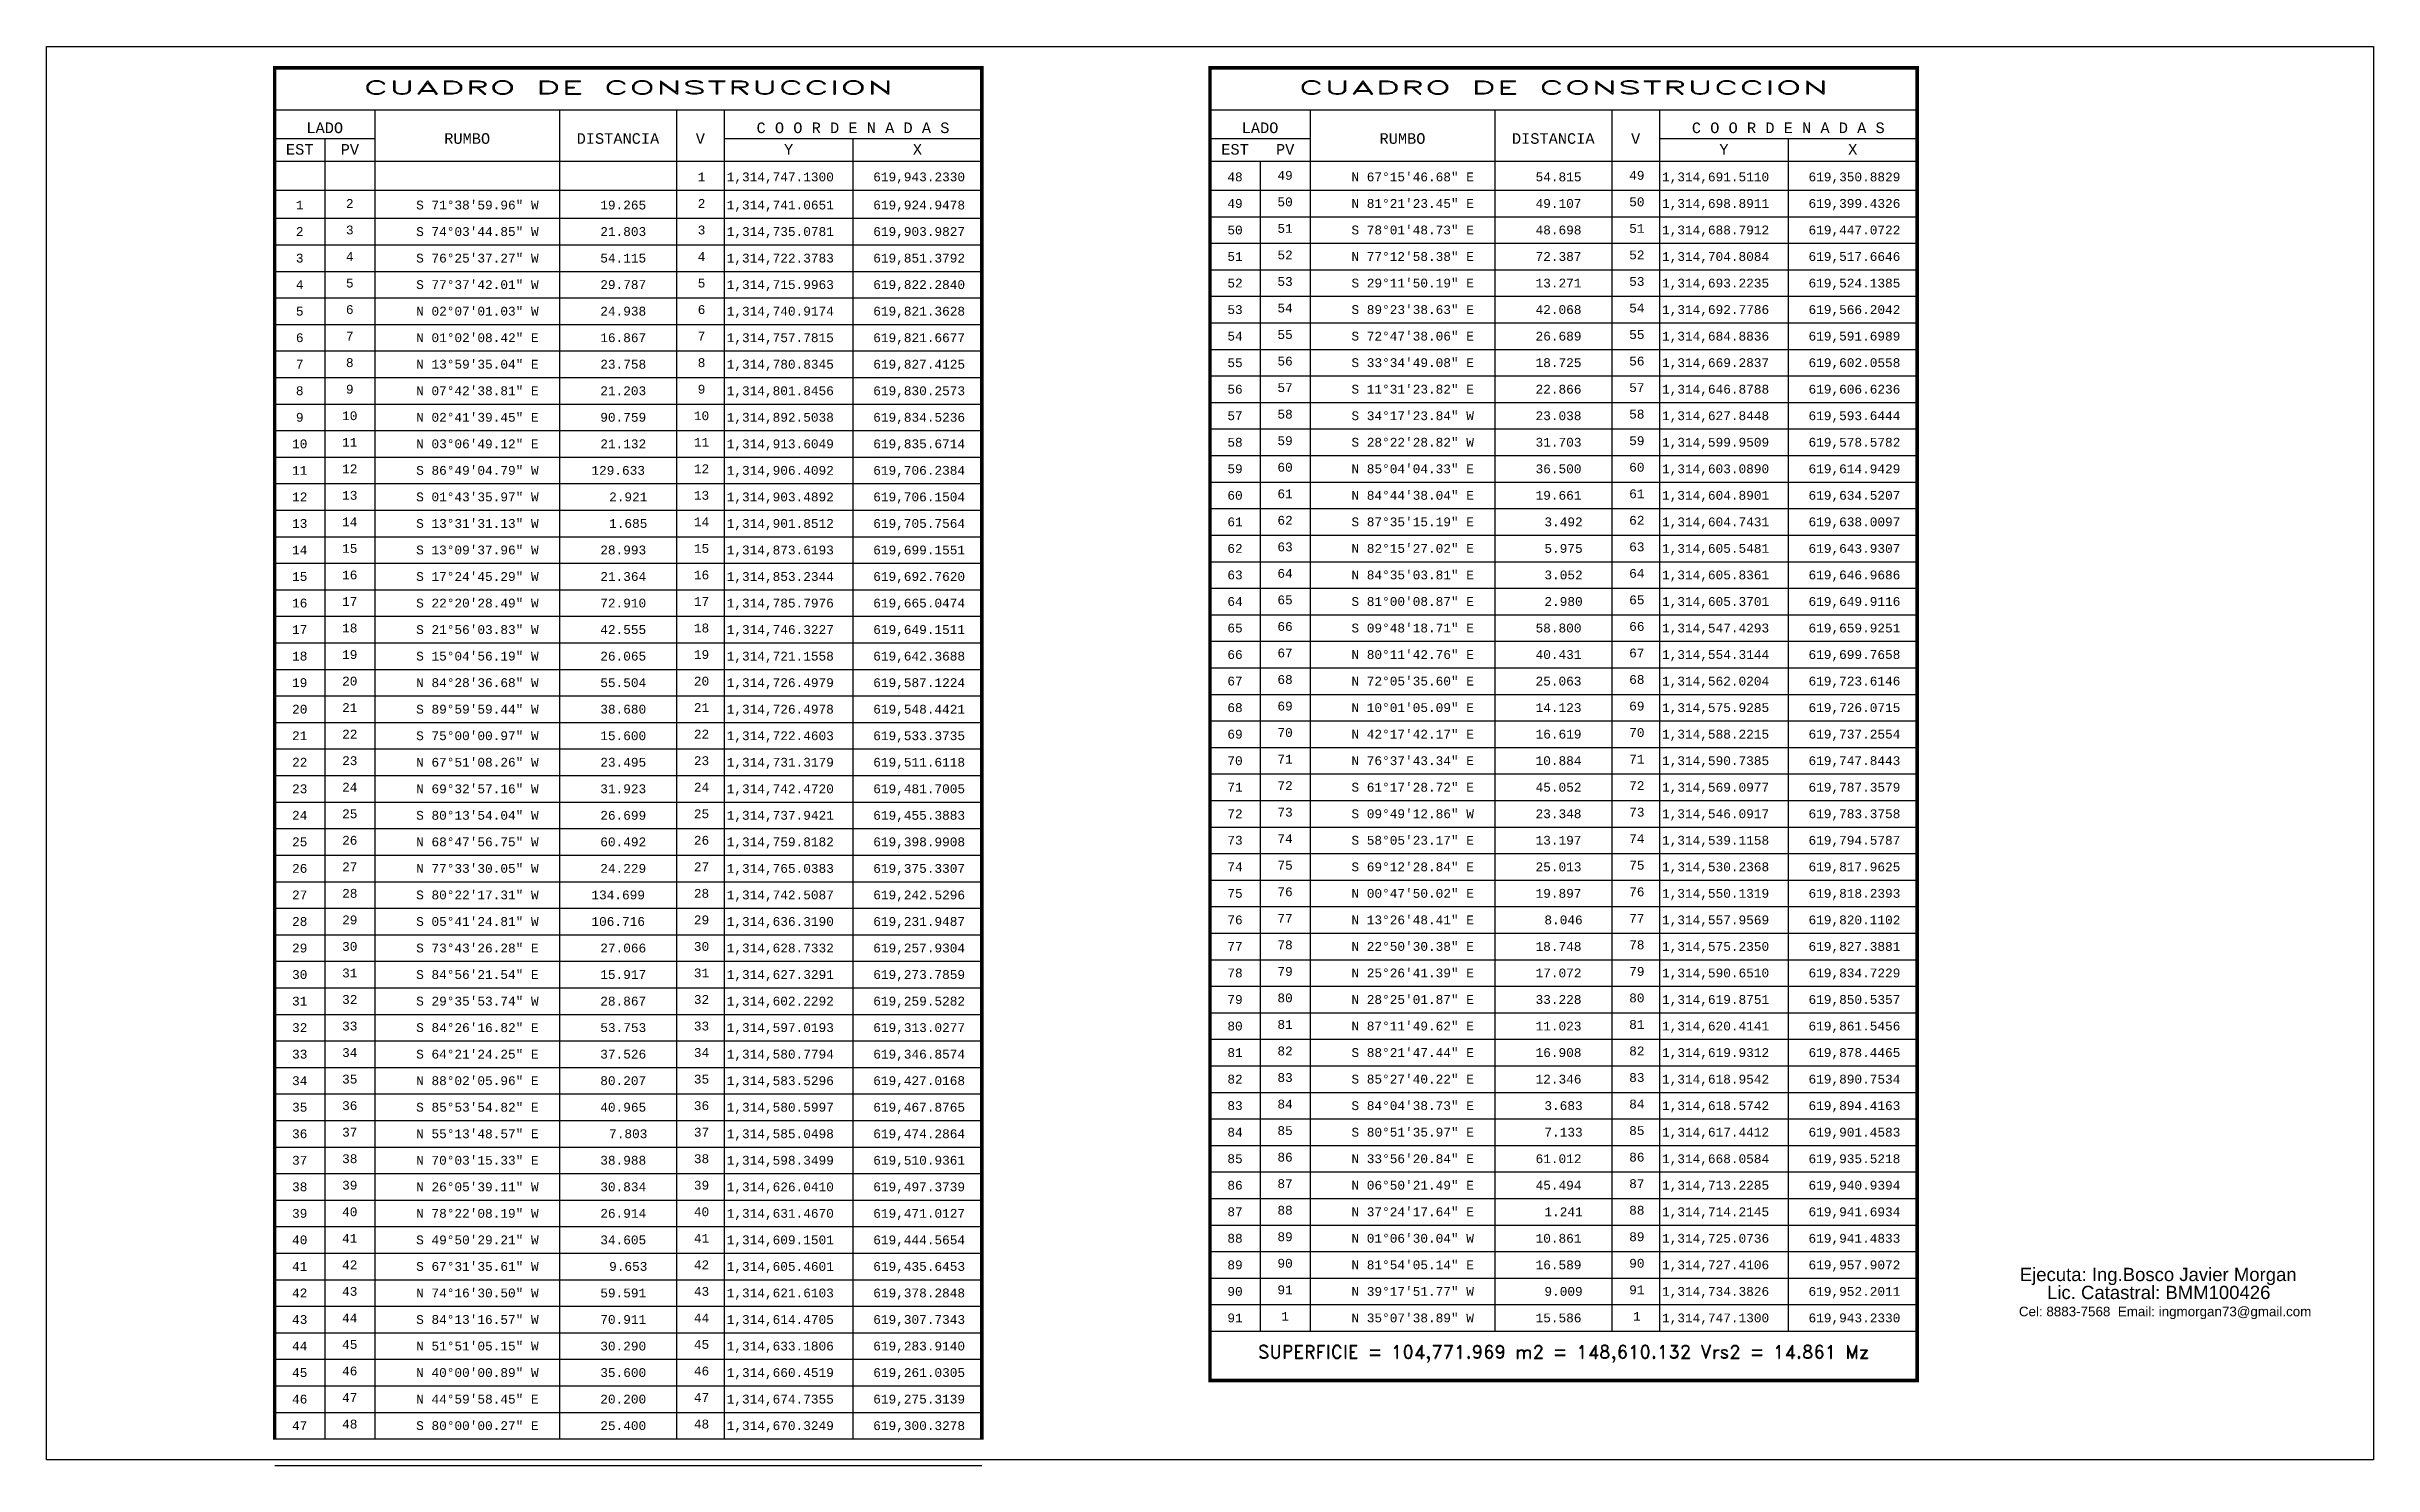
# Model space of a CAD drawing. Header units: metres. Extents: x 615331 to 657292, y 1301217 to 1321009.
# Drawn here: x 615852 to 616642, y 1316788 to 1317269 of the extents above; entities that cross this region are included whole.
import ezdxf
from ezdxf.enums import TextEntityAlignment as Align

# ---------------------------------------------------------------- set-up
doc = ezdxf.new("R2010")
doc.units = ezdxf.units.M
for name, color, linetype in [('CIRCULO PI', 2, 'Continuous'), ('CVL_CUADCON', 1, 'Continuous'), ('CVL_CUADCON_LIN', 8, 'Continuous'), ('CVL_CUADCON_TIT', 1, 'Continuous'), ('CVL_CUADCON_TX', 2, 'Continuous')]:
    doc.layers.add(name, color=color, linetype=linetype)
doc.styles.add('HUECA1', font='HUECA1.shx')
doc.styles.add('MONOTXT4', font='monotxt4.shx')
doc.styles.add('Style-ENGINEERING', font='ENGINEERING.shx')

msp = doc.modelspace()

# ---------------------------------------------------------------- texts
at = {"char_height": 4.49716, "width": 176.2255724, "attachment_point": 1, "style": 'Style-ENGINEERING'}
for s, insert in [('{\\fArial|b0|i0|c0|p34;Ejecuta: Ing.Bosco Javier Morgan}', (616521.7108, 1316854.62083)), ('{\\fArial|b0|i0|c0|p34;Lic. Catastral: BMM100426}', (616530.96519, 1316848.5219))]:
    msp.add_mtext(s, dxfattribs=dict(at, insert=insert))
at = {"color": 1, "insert": (616521.40453, 1316841.44165), "char_height": 3.2497665, "width": 176.2255724, "attachment_point": 1, "style": 'Style-ENGINEERING'}
msp.add_mtext('{\\fArial|b0|i0|c0|p34;Cel: 8883-7568  Email: ingmorgan73@gmail.com}', dxfattribs=at)
at = {"layer": 'CVL_CUADCON_TIT', "color": 1, "style": 'HUECA1', "width": 1.912579}
for p, p2 in [((615959.63344, 1317252.68573), (616139.55244, 1317252.68573)), ((616276.96325, 1317252.68573), (616456.88225, 1317252.68573))]:
    msp.add_text('CUADRO DE CONSTRUCCION', height=4.5, dxfattribs=at).set_placement(p, p2, align=Align.FIT)
at = {"layer": 'CVL_CUADCON_TIT', "color": 1, "style": 'MONOTXT4'}
for s, p in [('LADO', (615946.61344, 1317239.49173)), ('C O O R D E N A D A S', (616125.83344, 1317239.49173)), ('LADO', (616263.94325, 1317239.49173)), ('C O O R D E N A D A S', (616443.16325, 1317239.49173)), ('EST', (615938.12344, 1317232.18373)), ('PV', (615955.13344, 1317232.18373)), ('Y', (616103.99344, 1317232.18373)), ('X', (616147.70344, 1317232.18373)), ('EST', (616255.45325, 1317232.18373)), ('PV', (616272.46325, 1317232.18373)), ('Y', (616421.32325, 1317232.18373)), ('X', (616465.03325, 1317232.18373))]:
    msp.add_text(s, height=3.6, dxfattribs=at).set_placement(p, align=Align.CENTER)
at = {"layer": 'CVL_CUADCON_TIT', "color": 1}
for s, height, style, p in [('RUMBO', 3.6, 'MONOTXT4', (615994.94344, 1317237.65573)), ('DISTANCIA', 3.6, 'MONOTXT4', (616046.09344, 1317237.65573)), ('V', 3.6, 'MONOTXT4', (616074.05344, 1317237.65573)), ('RUMBO', 3.6, 'MONOTXT4', (616312.27325, 1317237.65573)), ('DISTANCIA', 3.6, 'MONOTXT4', (616363.42325, 1317237.65573)), ('V', 3.6, 'MONOTXT4', (616391.38325, 1317237.65573)), ('SUPERFICIE = 104,771.969 m2 = 148,610.132 Vrs2 = 14.861 Mz', 4.5, 'HUECA1', (616366.92275, 1316825.42873))]:
    msp.add_text(s, height=height, dxfattribs=dict(at, style=style)).set_placement(p, align=Align.MIDDLE)
at = {"layer": 'CVL_CUADCON_TX', "color": 2, "style": 'MONOTXT4'}
for s, p in [('1', (616074.45244, 1317223.12973)), ('48', (616255.45325, 1317223.12973)), ('49', (616272.43325, 1317223.66373)), ('49', (616391.78225, 1317223.66373)), ('1', (615938.12344, 1317213.59573)), ('2', (615955.10344, 1317214.12973)), ('2', (616074.45244, 1317214.12973)), ('49', (616255.45325, 1317214.12973)), ('50', (616272.43325, 1317214.66373)), ('50', (616391.78225, 1317214.66373)), ('2', (615938.12344, 1317204.59573)), ('3', (615955.10344, 1317205.12973)), ('3', (616074.45244, 1317205.12973)), ('50', (616255.45325, 1317205.12973)), ('51', (616272.43325, 1317205.66373)), ('51', (616391.78225, 1317205.66373)), ('3', (615938.12344, 1317195.59573)), ('4', (615955.10344, 1317196.12973)), ('4', (616074.45244, 1317196.12973)), ('51', (616255.45325, 1317196.12973)), ('52', (616272.43325, 1317196.66373)), ('52', (616391.78225, 1317196.66373)), ('4', (615938.12344, 1317186.59573)), ('5', (615955.10344, 1317187.12973)), ('5', (616074.45244, 1317187.12973)), ('52', (616255.45325, 1317187.12973)), ('53', (616272.43325, 1317187.66373)), ('53', (616391.78225, 1317187.66373)), ('5', (615938.12344, 1317177.59573)), ('6', (615955.10344, 1317178.12973)), ('6', (616074.45244, 1317178.12973)), ('53', (616255.45325, 1317178.12973)), ('54', (616272.43325, 1317178.66373)), ('54', (616391.78225, 1317178.66373)), ('6', (615938.12344, 1317168.59573)), ('7', (615955.10344, 1317169.12973)), ('7', (616074.45244, 1317169.12973)), ('54', (616255.45325, 1317169.12973)), ('55', (616272.43325, 1317169.66373)), ('55', (616391.78225, 1317169.66373)), ('7', (615938.12344, 1317159.59573)), ('8', (615955.10344, 1317160.12973)), ('8', (616074.45244, 1317160.12973)), ('55', (616255.45325, 1317160.12973)), ('56', (616272.43325, 1317160.66373)), ('56', (616391.78225, 1317160.66373)), ('57', (616272.43325, 1317151.66373)), ('57', (616391.78225, 1317151.66373)), ('8', (615938.12344, 1317150.59573)), ('9', (615955.10344, 1317151.12973)), ('9', (616074.45244, 1317151.12973)), ('56', (616255.45325, 1317151.12973)), ('9', (615938.12344, 1317141.59573)), ('10', (615955.10344, 1317142.12973)), ('10', (616074.45244, 1317142.12973)), ('57', (616255.45325, 1317142.12973)), ('58', (616272.43325, 1317142.66373)), ('58', (616391.78225, 1317142.66373)), ('10', (615938.12344, 1317132.59573)), ('11', (615955.10344, 1317133.12973)), ('11', (616074.45244, 1317133.12973)), ('58', (616255.45325, 1317133.12973)), ('59', (616272.43325, 1317133.66373)), ('59', (616391.78225, 1317133.66373)), ('11', (615938.12344, 1317123.59573)), ('12', (615955.10344, 1317124.12973)), ('12', (616074.45244, 1317124.12973)), ('59', (616255.45325, 1317124.12973)), ('60', (616272.43325, 1317124.66373)), ('60', (616391.78225, 1317124.66373)), ('12', (615938.12344, 1317114.59573)), ('13', (615955.10344, 1317115.12973)), ('13', (616074.45244, 1317115.12973)), ('60', (616255.45325, 1317115.12973)), ('61', (616272.43325, 1317115.66373)), ('61', (616391.78225, 1317115.66373)), ('13', (615938.12344, 1317105.59573)), ('14', (615955.10344, 1317106.12973)), ('14', (616074.45244, 1317106.12973)), ('61', (616255.45325, 1317106.12973)), ('62', (616272.43325, 1317106.66373)), ('62', (616391.78225, 1317106.66373)), ('14', (615938.12344, 1317096.59573)), ('15', (615955.10344, 1317097.12973)), ('15', (616074.45244, 1317097.12973)), ('62', (616255.45325, 1317097.12973)), ('63', (616272.43325, 1317097.66373)), ('63', (616391.78225, 1317097.66373)), ('64', (616272.43325, 1317088.66373)), ('64', (616391.78225, 1317088.66373)), ('15', (615938.12344, 1317087.59573)), ('16', (615955.10344, 1317088.12973)), ('16', (616074.45244, 1317088.12973)), ('63', (616255.45325, 1317088.12973)), ('16', (615938.12344, 1317078.59573)), ('17', (615955.10344, 1317079.12973)), ('17', (616074.45244, 1317079.12973)), ('64', (616255.45325, 1317079.12973)), ('65', (616272.43325, 1317079.66373)), ('65', (616391.78225, 1317079.66373)), ('17', (615938.12344, 1317069.59573)), ('18', (615955.10344, 1317070.12973)), ('18', (616074.45244, 1317070.12973)), ('65', (616255.45325, 1317070.12973)), ('66', (616272.43325, 1317070.66373)), ('66', (616391.78225, 1317070.66373)), ('18', (615938.12344, 1317060.59573)), ('19', (615955.10344, 1317061.12973)), ('19', (616074.45244, 1317061.12973)), ('66', (616255.45325, 1317061.12973)), ('67', (616272.43325, 1317061.66373)), ('67', (616391.78225, 1317061.66373)), ('19', (615938.12344, 1317051.59573)), ('20', (615955.10344, 1317052.12973)), ('20', (616074.45244, 1317052.12973)), ('67', (616255.45325, 1317052.12973)), ('68', (616272.43325, 1317052.66373)), ('68', (616391.78225, 1317052.66373)), ('20', (615938.12344, 1317042.59573)), ('21', (615955.10344, 1317043.12973)), ('21', (616074.45244, 1317043.12973)), ('68', (616255.45325, 1317043.12973)), ('69', (616272.43325, 1317043.66373)), ('69', (616391.78225, 1317043.66373)), ('21', (615938.12344, 1317033.59573)), ('22', (615955.10344, 1317034.12973)), ('22', (616074.45244, 1317034.12973)), ('69', (616255.45325, 1317034.12973)), ('70', (616272.43325, 1317034.66373)), ('70', (616391.78225, 1317034.66373)), ('71', (616272.43325, 1317025.66373)), ('71', (616391.78225, 1317025.66373)), ('22', (615938.12344, 1317024.59573)), ('23', (615955.10344, 1317025.12973)), ('23', (616074.45244, 1317025.12973)), ('70', (616255.45325, 1317025.12973)), ('23', (615938.12344, 1317015.59573)), ('24', (615955.10344, 1317016.12973)), ('24', (616074.45244, 1317016.12973)), ('71', (616255.45325, 1317016.12973)), ('72', (616272.43325, 1317016.66373)), ('72', (616391.78225, 1317016.66373)), ('24', (615938.12344, 1317006.59573)), ('25', (615955.10344, 1317007.12973)), ('25', (616074.45244, 1317007.12973)), ('72', (616255.45325, 1317007.12973)), ('73', (616272.43325, 1317007.66373)), ('73', (616391.78225, 1317007.66373)), ('25', (615938.12344, 1316997.59573)), ('26', (615955.10344, 1316998.12973)), ('26', (616074.45244, 1316998.12973)), ('73', (616255.45325, 1316998.12973)), ('74', (616272.43325, 1316998.66373)), ('74', (616391.78225, 1316998.66373)), ('26', (615938.12344, 1316988.59573)), ('27', (615955.10344, 1316989.12973)), ('27', (616074.45244, 1316989.12973)), ('74', (616255.45325, 1316989.12973)), ('75', (616272.43325, 1316989.66373)), ('75', (616391.78225, 1316989.66373)), ('27', (615938.12344, 1316979.59573)), ('28', (615955.10344, 1316980.12973)), ('28', (616074.45244, 1316980.12973)), ('75', (616255.45325, 1316980.12973)), ('76', (616272.43325, 1316980.66373)), ('76', (616391.78225, 1316980.66373)), ('28', (615938.12344, 1316970.59573)), ('29', (615955.10344, 1316971.12973)), ('29', (616074.45244, 1316971.12973)), ('76', (616255.45325, 1316971.12973)), ('77', (616272.43325, 1316971.66373)), ('77', (616391.78225, 1316971.66373)), ('78', (616272.43325, 1316962.66373)), ('78', (616391.78225, 1316962.66373)), ('29', (615938.12344, 1316961.59573)), ('30', (615955.10344, 1316962.12973)), ('30', (616074.45244, 1316962.12973)), ('77', (616255.45325, 1316962.12973)), ('30', (615938.12344, 1316952.59573)), ('31', (615955.10344, 1316953.12973)), ('31', (616074.45244, 1316953.12973)), ('78', (616255.45325, 1316953.12973)), ('79', (616272.43325, 1316953.66373)), ('79', (616391.78225, 1316953.66373)), ('31', (615938.12344, 1316943.59573)), ('32', (615955.10344, 1316944.12973)), ('32', (616074.45244, 1316944.12973)), ('79', (616255.45325, 1316944.12973)), ('80', (616272.43325, 1316944.66373)), ('80', (616391.78225, 1316944.66373)), ('32', (615938.12344, 1316934.59573)), ('33', (615955.10344, 1316935.12973)), ('33', (616074.45244, 1316935.12973)), ('80', (616255.45325, 1316935.12973)), ('81', (616272.43325, 1316935.66373)), ('81', (616391.78225, 1316935.66373)), ('33', (615938.12344, 1316925.59573)), ('34', (615955.10344, 1316926.12973)), ('34', (616074.45244, 1316926.12973)), ('81', (616255.45325, 1316926.12973)), ('82', (616272.43325, 1316926.66373)), ('82', (616391.78225, 1316926.66373)), ('34', (615938.12344, 1316916.59573)), ('35', (615955.10344, 1316917.12973)), ('35', (616074.45244, 1316917.12973)), ('82', (616255.45325, 1316917.12973)), ('83', (616272.43325, 1316917.66373)), ('83', (616391.78225, 1316917.66373)), ('35', (615938.12344, 1316907.59573)), ('36', (615955.10344, 1316908.12973)), ('36', (616074.45244, 1316908.12973)), ('83', (616255.45325, 1316908.12973)), ('84', (616272.43325, 1316908.66373)), ('84', (616391.78225, 1316908.66373)), ('37', (615955.10344, 1316899.12973)), ('37', (616074.45244, 1316899.12973)), ('84', (616255.45325, 1316899.12973)), ('85', (616272.43325, 1316899.66373)), ('85', (616391.78225, 1316899.66373)), ('36', (615938.12344, 1316898.59573)), ('37', (615938.12344, 1316889.59573)), ('38', (615955.10344, 1316890.12973)), ('38', (616074.45244, 1316890.12973)), ('85', (616255.45325, 1316890.12973)), ('86', (616272.43325, 1316890.66373)), ('86', (616391.78225, 1316890.66373)), ('38', (615938.12344, 1316880.59573)), ('39', (615955.10344, 1316881.12973)), ('39', (616074.45244, 1316881.12973)), ('86', (616255.45325, 1316881.12973)), ('87', (616272.43325, 1316881.66373)), ('87', (616391.78225, 1316881.66373)), ('39', (615938.12344, 1316871.59573)), ('40', (615955.10344, 1316872.12973)), ('40', (616074.45244, 1316872.12973)), ('87', (616255.45325, 1316872.12973)), ('88', (616272.43325, 1316872.66373)), ('88', (616391.78225, 1316872.66373)), ('40', (615938.12344, 1316862.59573)), ('41', (615955.10344, 1316863.12973)), ('41', (616074.45244, 1316863.12973)), ('88', (616255.45325, 1316863.12973)), ('89', (616272.43325, 1316863.66373)), ('89', (616391.78225, 1316863.66373)), ('41', (615938.12344, 1316853.59573)), ('42', (615955.10344, 1316854.12973)), ('42', (616074.45244, 1316854.12973)), ('89', (616255.45325, 1316854.12973)), ('90', (616272.43325, 1316854.66373)), ('90', (616391.78225, 1316854.66373)), ('42', (615938.12344, 1316844.59573)), ('43', (615955.10344, 1316845.12973)), ('43', (616074.45244, 1316845.12973)), ('90', (616255.45325, 1316845.12973)), ('91', (616272.43325, 1316845.66373)), ('91', (616391.78225, 1316845.66373)), ('44', (615955.10344, 1316836.12973)), ('44', (616074.45244, 1316836.12973)), ('91', (616255.45325, 1316836.12973)), ('1', (616272.43325, 1316836.66373)), ('1', (616391.78225, 1316836.66373)), ('43', (615938.12344, 1316835.59573)), ('44', (615938.12344, 1316826.59573)), ('45', (615955.10344, 1316827.12973)), ('45', (616074.45244, 1316827.12973)), ('45', (615938.12344, 1316817.59573)), ('46', (615955.10344, 1316818.12973)), ('46', (616074.45244, 1316818.12973)), ('46', (615938.12344, 1316808.59573)), ('47', (615955.10344, 1316809.12973)), ('47', (616074.45244, 1316809.12973)), ('47', (615938.12344, 1316799.59573)), ('48', (615955.10344, 1316800.12973)), ('48', (616074.45244, 1316800.12973))]:
    msp.add_text(s, height=3, dxfattribs=at).set_placement(p, align=Align.CENTER)
for s, p in [('1,314,747.1300', (616082.99344, 1317223.12973)), ('619,943.2330', (616132.70344, 1317223.12973)), ('N 67%%d15\'46.68" E', (616294.96325, 1317223.12973)), ('54.815', (616357.42325, 1317223.12973)), ('1,314,691.5110', (616400.32325, 1317223.12973)), ('619,350.8829', (616450.03325, 1317223.12973)), ('S 71%%d38\'59.96" W', (615977.63344, 1317213.59573)), ('19.265', (616040.09344, 1317213.59573)), ('1,314,741.0651', (616082.99344, 1317213.59573)), ('619,924.9478', (616132.70344, 1317213.59573)), ('N 81%%d21\'23.45" E', (616294.96325, 1317214.12973)), ('49.107', (616357.42325, 1317214.12973)), ('1,314,698.8911', (616400.32325, 1317214.12973)), ('619,399.4326', (616450.03325, 1317214.12973)), ('S 74%%d03\'44.85" W', (615977.63344, 1317204.59573)), ('21.803', (616040.09344, 1317204.59573)), ('1,314,735.0781', (616082.99344, 1317204.59573)), ('619,903.9827', (616132.70344, 1317204.59573)), ('S 78%%d01\'48.73" E', (616294.96325, 1317205.12973)), ('48.698', (616357.42325, 1317205.12973)), ('1,314,688.7912', (616400.32325, 1317205.12973)), ('619,447.0722', (616450.03325, 1317205.12973)), ('S 76%%d25\'37.27" W', (615977.63344, 1317195.59573)), ('54.115', (616040.09344, 1317195.59573)), ('1,314,722.3783', (616082.99344, 1317195.59573)), ('619,851.3792', (616132.70344, 1317195.59573)), ('N 77%%d12\'58.38" E', (616294.96325, 1317196.12973)), ('72.387', (616357.42325, 1317196.12973)), ('1,314,704.8084', (616400.32325, 1317196.12973)), ('619,517.6646', (616450.03325, 1317196.12973)), ('S 77%%d37\'42.01" W', (615977.63344, 1317186.59573)), ('29.787', (616040.09344, 1317186.59573)), ('1,314,715.9963', (616082.99344, 1317186.59573)), ('619,822.2840', (616132.70344, 1317186.59573)), ('S 29%%d11\'50.19" E', (616294.96325, 1317187.12973)), ('13.271', (616357.42325, 1317187.12973)), ('1,314,693.2235', (616400.32325, 1317187.12973)), ('619,524.1385', (616450.03325, 1317187.12973)), ('N 02%%d07\'01.03" W', (615977.63344, 1317177.59573)), ('24.938', (616040.09344, 1317177.59573)), ('1,314,740.9174', (616082.99344, 1317177.59573)), ('619,821.3628', (616132.70344, 1317177.59573)), ('S 89%%d23\'38.63" E', (616294.96325, 1317178.12973)), ('42.068', (616357.42325, 1317178.12973)), ('1,314,692.7786', (616400.32325, 1317178.12973)), ('619,566.2042', (616450.03325, 1317178.12973)), ('N 01%%d02\'08.42" E', (615977.63344, 1317168.59573)), ('16.867', (616040.09344, 1317168.59573)), ('1,314,757.7815', (616082.99344, 1317168.59573)), ('619,821.6677', (616132.70344, 1317168.59573)), ('S 72%%d47\'38.06" E', (616294.96325, 1317169.12973)), ('26.689', (616357.42325, 1317169.12973)), ('1,314,684.8836', (616400.32325, 1317169.12973)), ('619,591.6989', (616450.03325, 1317169.12973)), ('N 13%%d59\'35.04" E', (615977.63344, 1317159.59573)), ('23.758', (616040.09344, 1317159.59573)), ('1,314,780.8345', (616082.99344, 1317159.59573)), ('619,827.4125', (616132.70344, 1317159.59573)), ('S 33%%d34\'49.08" E', (616294.96325, 1317160.12973)), ('18.725', (616357.42325, 1317160.12973)), ('1,314,669.2837', (616400.32325, 1317160.12973)), ('619,602.0558', (616450.03325, 1317160.12973)), ('N 07%%d42\'38.81" E', (615977.63344, 1317150.59573)), ('21.203', (616040.09344, 1317150.59573)), ('1,314,801.8456', (616082.99344, 1317150.59573)), ('619,830.2573', (616132.70344, 1317150.59573)), ('S 11%%d31\'23.82" E', (616294.96325, 1317151.12973)), ('22.866', (616357.42325, 1317151.12973)), ('1,314,646.8788', (616400.32325, 1317151.12973)), ('619,606.6236', (616450.03325, 1317151.12973)), ('N 02%%d41\'39.45" E', (615977.63344, 1317141.59573)), ('90.759', (616040.09344, 1317141.59573)), ('1,314,892.5038', (616082.99344, 1317141.59573)), ('619,834.5236', (616132.70344, 1317141.59573)), ('S 34%%d17\'23.84" W', (616294.96325, 1317142.12973)), ('23.038', (616357.42325, 1317142.12973)), ('1,314,627.8448', (616400.32325, 1317142.12973)), ('619,593.6444', (616450.03325, 1317142.12973)), ('N 03%%d06\'49.12" E', (615977.63344, 1317132.59573)), ('21.132', (616040.09344, 1317132.59573)), ('1,314,913.6049', (616082.99344, 1317132.59573)), ('619,835.6714', (616132.70344, 1317132.59573)), ('S 28%%d22\'28.82" W', (616294.96325, 1317133.12973)), ('31.703', (616357.42325, 1317133.12973)), ('1,314,599.9509', (616400.32325, 1317133.12973)), ('619,578.5782', (616450.03325, 1317133.12973)), ('S 86%%d49\'04.79" W', (615977.63344, 1317123.59573)), ('129.633', (616037.09344, 1317123.59573)), ('1,314,906.4092', (616082.99344, 1317123.59573)), ('619,706.2384', (616132.70344, 1317123.59573)), ('N 85%%d04\'04.33" E', (616294.96325, 1317124.12973)), ('36.500', (616357.42325, 1317124.12973)), ('1,314,603.0890', (616400.32325, 1317124.12973)), ('619,614.9429', (616450.03325, 1317124.12973)), ('S 01%%d43\'35.97" W', (615977.63344, 1317114.59573)), ('2.921', (616043.09344, 1317114.59573)), ('1,314,903.4892', (616082.99344, 1317114.59573)), ('619,706.1504', (616132.70344, 1317114.59573)), ('N 84%%d44\'38.04" E', (616294.96325, 1317115.12973)), ('19.661', (616357.42325, 1317115.12973)), ('1,314,604.8901', (616400.32325, 1317115.12973)), ('619,634.5207', (616450.03325, 1317115.12973)), ('S 13%%d31\'31.13" W', (615977.63344, 1317105.59573)), ('1.685', (616043.09344, 1317105.59573)), ('1,314,901.8512', (616082.99344, 1317105.59573)), ('619,705.7564', (616132.70344, 1317105.59573)), ('S 87%%d35\'15.19" E', (616294.96325, 1317106.12973)), ('3.492', (616360.42325, 1317106.12973)), ('1,314,604.7431', (616400.32325, 1317106.12973)), ('619,638.0097', (616450.03325, 1317106.12973)), ('S 13%%d09\'37.96" W', (615977.63344, 1317096.59573)), ('28.993', (616040.09344, 1317096.59573)), ('1,314,873.6193', (616082.99344, 1317096.59573)), ('619,699.1551', (616132.70344, 1317096.59573)), ('N 82%%d15\'27.02" E', (616294.96325, 1317097.12973)), ('5.975', (616360.42325, 1317097.12973)), ('1,314,605.5481', (616400.32325, 1317097.12973)), ('619,643.9307', (616450.03325, 1317097.12973)), ('S 17%%d24\'45.29" W', (615977.63344, 1317087.59573)), ('21.364', (616040.09344, 1317087.59573)), ('1,314,853.2344', (616082.99344, 1317087.59573)), ('619,692.7620', (616132.70344, 1317087.59573)), ('N 84%%d35\'03.81" E', (616294.96325, 1317088.12973)), ('3.052', (616360.42325, 1317088.12973)), ('1,314,605.8361', (616400.32325, 1317088.12973)), ('619,646.9686', (616450.03325, 1317088.12973)), ('S 22%%d20\'28.49" W', (615977.63344, 1317078.59573)), ('72.910', (616040.09344, 1317078.59573)), ('1,314,785.7976', (616082.99344, 1317078.59573)), ('619,665.0474', (616132.70344, 1317078.59573)), ('S 81%%d00\'08.87" E', (616294.96325, 1317079.12973)), ('2.980', (616360.42325, 1317079.12973)), ('1,314,605.3701', (616400.32325, 1317079.12973)), ('619,649.9116', (616450.03325, 1317079.12973)), ('S 21%%d56\'03.83" W', (615977.63344, 1317069.59573)), ('42.555', (616040.09344, 1317069.59573)), ('1,314,746.3227', (616082.99344, 1317069.59573)), ('619,649.1511', (616132.70344, 1317069.59573)), ('S 09%%d48\'18.71" E', (616294.96325, 1317070.12973)), ('58.800', (616357.42325, 1317070.12973)), ('1,314,547.4293', (616400.32325, 1317070.12973)), ('619,659.9251', (616450.03325, 1317070.12973)), ('S 15%%d04\'56.19" W', (615977.63344, 1317060.59573)), ('26.065', (616040.09344, 1317060.59573)), ('1,314,721.1558', (616082.99344, 1317060.59573)), ('619,642.3688', (616132.70344, 1317060.59573)), ('N 80%%d11\'42.76" E', (616294.96325, 1317061.12973)), ('40.431', (616357.42325, 1317061.12973)), ('1,314,554.3144', (616400.32325, 1317061.12973)), ('619,699.7658', (616450.03325, 1317061.12973)), ('N 84%%d28\'36.68" W', (615977.63344, 1317051.59573)), ('55.504', (616040.09344, 1317051.59573)), ('1,314,726.4979', (616082.99344, 1317051.59573)), ('619,587.1224', (616132.70344, 1317051.59573)), ('N 72%%d05\'35.60" E', (616294.96325, 1317052.12973)), ('25.063', (616357.42325, 1317052.12973)), ('1,314,562.0204', (616400.32325, 1317052.12973)), ('619,723.6146', (616450.03325, 1317052.12973)), ('S 89%%d59\'59.44" W', (615977.63344, 1317042.59573)), ('38.680', (616040.09344, 1317042.59573)), ('1,314,726.4978', (616082.99344, 1317042.59573)), ('619,548.4421', (616132.70344, 1317042.59573)), ('N 10%%d01\'05.09" E', (616294.96325, 1317043.12973)), ('14.123', (616357.42325, 1317043.12973)), ('1,314,575.9285', (616400.32325, 1317043.12973)), ('619,726.0715', (616450.03325, 1317043.12973)), ('S 75%%d00\'00.97" W', (615977.63344, 1317033.59573)), ('15.600', (616040.09344, 1317033.59573)), ('1,314,722.4603', (616082.99344, 1317033.59573)), ('619,533.3735', (616132.70344, 1317033.59573)), ('N 42%%d17\'42.17" E', (616294.96325, 1317034.12973)), ('16.619', (616357.42325, 1317034.12973)), ('1,314,588.2215', (616400.32325, 1317034.12973)), ('619,737.2554', (616450.03325, 1317034.12973)), ('N 76%%d37\'43.34" E', (616294.96325, 1317025.12973)), ('N 67%%d51\'08.26" W', (615977.63344, 1317024.59573)), ('23.495', (616040.09344, 1317024.59573)), ('1,314,731.3179', (616082.99344, 1317024.59573)), ('619,511.6118', (616132.70344, 1317024.59573)), ('10.884', (616357.42325, 1317025.12973)), ('1,314,590.7385', (616400.32325, 1317025.12973)), ('619,747.8443', (616450.03325, 1317025.12973)), ('N 69%%d32\'57.16" W', (615977.63344, 1317015.59573)), ('31.923', (616040.09344, 1317015.59573)), ('1,314,742.4720', (616082.99344, 1317015.59573)), ('619,481.7005', (616132.70344, 1317015.59573)), ('S 61%%d17\'28.72" E', (616294.96325, 1317016.12973)), ('45.052', (616357.42325, 1317016.12973)), ('1,314,569.0977', (616400.32325, 1317016.12973)), ('619,787.3579', (616450.03325, 1317016.12973)), ('S 80%%d13\'54.04" W', (615977.63344, 1317006.59573)), ('26.699', (616040.09344, 1317006.59573)), ('1,314,737.9421', (616082.99344, 1317006.59573)), ('619,455.3883', (616132.70344, 1317006.59573)), ('S 09%%d49\'12.86" W', (616294.96325, 1317007.12973)), ('23.348', (616357.42325, 1317007.12973)), ('1,314,546.0917', (616400.32325, 1317007.12973)), ('619,783.3758', (616450.03325, 1317007.12973)), ('N 68%%d47\'56.75" W', (615977.63344, 1316997.59573)), ('60.492', (616040.09344, 1316997.59573)), ('1,314,759.8182', (616082.99344, 1316997.59573)), ('619,398.9908', (616132.70344, 1316997.59573)), ('S 58%%d05\'23.17" E', (616294.96325, 1316998.12973)), ('13.197', (616357.42325, 1316998.12973)), ('1,314,539.1158', (616400.32325, 1316998.12973)), ('619,794.5787', (616450.03325, 1316998.12973)), ('N 77%%d33\'30.05" W', (615977.63344, 1316988.59573)), ('24.229', (616040.09344, 1316988.59573)), ('1,314,765.0383', (616082.99344, 1316988.59573)), ('619,375.3307', (616132.70344, 1316988.59573)), ('S 69%%d12\'28.84" E', (616294.96325, 1316989.12973)), ('25.013', (616357.42325, 1316989.12973)), ('1,314,530.2368', (616400.32325, 1316989.12973)), ('619,817.9625', (616450.03325, 1316989.12973)), ('S 80%%d22\'17.31" W', (615977.63344, 1316979.59573)), ('134.699', (616037.09344, 1316979.59573)), ('1,314,742.5087', (616082.99344, 1316979.59573)), ('619,242.5296', (616132.70344, 1316979.59573)), ('N 00%%d47\'50.02" E', (616294.96325, 1316980.12973)), ('19.897', (616357.42325, 1316980.12973)), ('1,314,550.1319', (616400.32325, 1316980.12973)), ('619,818.2393', (616450.03325, 1316980.12973)), ('S 05%%d41\'24.81" W', (615977.63344, 1316970.59573)), ('106.716', (616037.09344, 1316970.59573)), ('1,314,636.3190', (616082.99344, 1316970.59573)), ('619,231.9487', (616132.70344, 1316970.59573)), ('N 13%%d26\'48.41" E', (616294.96325, 1316971.12973)), ('8.046', (616360.42325, 1316971.12973)), ('1,314,557.9569', (616400.32325, 1316971.12973)), ('619,820.1102', (616450.03325, 1316971.12973)), ('N 22%%d50\'30.38" E', (616294.96325, 1316962.12973)), ('S 73%%d43\'26.28" E', (615977.63344, 1316961.59573)), ('27.066', (616040.09344, 1316961.59573)), ('1,314,628.7332', (616082.99344, 1316961.59573)), ('619,257.9304', (616132.70344, 1316961.59573)), ('18.748', (616357.42325, 1316962.12973)), ('1,314,575.2350', (616400.32325, 1316962.12973)), ('619,827.3881', (616450.03325, 1316962.12973)), ('S 84%%d56\'21.54" E', (615977.63344, 1316952.59573)), ('15.917', (616040.09344, 1316952.59573)), ('1,314,627.3291', (616082.99344, 1316952.59573)), ('619,273.7859', (616132.70344, 1316952.59573)), ('N 25%%d26\'41.39" E', (616294.96325, 1316953.12973)), ('17.072', (616357.42325, 1316953.12973)), ('1,314,590.6510', (616400.32325, 1316953.12973)), ('619,834.7229', (616450.03325, 1316953.12973)), ('S 29%%d35\'53.74" W', (615977.63344, 1316943.59573)), ('28.867', (616040.09344, 1316943.59573)), ('1,314,602.2292', (616082.99344, 1316943.59573)), ('619,259.5282', (616132.70344, 1316943.59573)), ('N 28%%d25\'01.87" E', (616294.96325, 1316944.12973)), ('33.228', (616357.42325, 1316944.12973)), ('1,314,619.8751', (616400.32325, 1316944.12973)), ('619,850.5357', (616450.03325, 1316944.12973)), ('S 84%%d26\'16.82" E', (615977.63344, 1316934.59573)), ('53.753', (616040.09344, 1316934.59573)), ('1,314,597.0193', (616082.99344, 1316934.59573)), ('619,313.0277', (616132.70344, 1316934.59573)), ('N 87%%d11\'49.62" E', (616294.96325, 1316935.12973)), ('11.023', (616357.42325, 1316935.12973)), ('1,314,620.4141', (616400.32325, 1316935.12973)), ('619,861.5456', (616450.03325, 1316935.12973)), ('S 64%%d21\'24.25" E', (615977.63344, 1316925.59573)), ('37.526', (616040.09344, 1316925.59573)), ('1,314,580.7794', (616082.99344, 1316925.59573)), ('619,346.8574', (616132.70344, 1316925.59573)), ('S 88%%d21\'47.44" E', (616294.96325, 1316926.12973)), ('16.908', (616357.42325, 1316926.12973)), ('1,314,619.9312', (616400.32325, 1316926.12973)), ('619,878.4465', (616450.03325, 1316926.12973)), ('N 88%%d02\'05.96" E', (615977.63344, 1316916.59573)), ('80.207', (616040.09344, 1316916.59573)), ('1,314,583.5296', (616082.99344, 1316916.59573)), ('619,427.0168', (616132.70344, 1316916.59573)), ('S 85%%d27\'40.22" E', (616294.96325, 1316917.12973)), ('12.346', (616357.42325, 1316917.12973)), ('1,314,618.9542', (616400.32325, 1316917.12973)), ('619,890.7534', (616450.03325, 1316917.12973)), ('S 85%%d53\'54.82" E', (615977.63344, 1316907.59573)), ('40.965', (616040.09344, 1316907.59573)), ('1,314,580.5997', (616082.99344, 1316907.59573)), ('619,467.8765', (616132.70344, 1316907.59573)), ('S 84%%d04\'38.73" E', (616294.96325, 1316908.12973)), ('3.683', (616360.42325, 1316908.12973)), ('1,314,618.5742', (616400.32325, 1316908.12973)), ('619,894.4163', (616450.03325, 1316908.12973)), ('S 80%%d51\'35.97" E', (616294.96325, 1316899.12973)), ('7.133', (616360.42325, 1316899.12973)), ('1,314,617.4412', (616400.32325, 1316899.12973)), ('619,901.4583', (616450.03325, 1316899.12973)), ('N 55%%d13\'48.57" E', (615977.63344, 1316898.59573)), ('7.803', (616043.09344, 1316898.59573)), ('1,314,585.0498', (616082.99344, 1316898.59573)), ('619,474.2864', (616132.70344, 1316898.59573)), ('N 70%%d03\'15.33" E', (615977.63344, 1316889.59573)), ('38.988', (616040.09344, 1316889.59573)), ('1,314,598.3499', (616082.99344, 1316889.59573)), ('619,510.9361', (616132.70344, 1316889.59573)), ('N 33%%d56\'20.84" E', (616294.96325, 1316890.12973)), ('61.012', (616357.42325, 1316890.12973)), ('1,314,668.0584', (616400.32325, 1316890.12973)), ('619,935.5218', (616450.03325, 1316890.12973)), ('N 26%%d05\'39.11" W', (615977.63344, 1316880.59573)), ('30.834', (616040.09344, 1316880.59573)), ('1,314,626.0410', (616082.99344, 1316880.59573)), ('619,497.3739', (616132.70344, 1316880.59573)), ('N 06%%d50\'21.49" E', (616294.96325, 1316881.12973)), ('45.494', (616357.42325, 1316881.12973)), ('1,314,713.2285', (616400.32325, 1316881.12973)), ('619,940.9394', (616450.03325, 1316881.12973)), ('N 78%%d22\'08.19" W', (615977.63344, 1316871.59573)), ('26.914', (616040.09344, 1316871.59573)), ('1,314,631.4670', (616082.99344, 1316871.59573)), ('619,471.0127', (616132.70344, 1316871.59573)), ('N 37%%d24\'17.64" E', (616294.96325, 1316872.12973)), ('1.241', (616360.42325, 1316872.12973)), ('1,314,714.2145', (616400.32325, 1316872.12973)), ('619,941.6934', (616450.03325, 1316872.12973)), ('S 49%%d50\'29.21" W', (615977.63344, 1316862.59573)), ('34.605', (616040.09344, 1316862.59573)), ('1,314,609.1501', (616082.99344, 1316862.59573)), ('619,444.5654', (616132.70344, 1316862.59573)), ('N 01%%d06\'30.04" W', (616294.96325, 1316863.12973)), ('10.861', (616357.42325, 1316863.12973)), ('1,314,725.0736', (616400.32325, 1316863.12973)), ('619,941.4833', (616450.03325, 1316863.12973)), ('S 67%%d31\'35.61" W', (615977.63344, 1316853.59573)), ('9.653', (616043.09344, 1316853.59573)), ('1,314,605.4601', (616082.99344, 1316853.59573)), ('619,435.6453', (616132.70344, 1316853.59573)), ('N 81%%d54\'05.14" E', (616294.96325, 1316854.12973)), ('16.589', (616357.42325, 1316854.12973)), ('1,314,727.4106', (616400.32325, 1316854.12973)), ('619,957.9072', (616450.03325, 1316854.12973)), ('N 74%%d16\'30.50" W', (615977.63344, 1316844.59573)), ('59.591', (616040.09344, 1316844.59573)), ('1,314,621.6103', (616082.99344, 1316844.59573)), ('619,378.2848', (616132.70344, 1316844.59573)), ('N 39%%d17\'51.77" W', (616294.96325, 1316845.12973)), ('9.009', (616360.42325, 1316845.12973)), ('1,314,734.3826', (616400.32325, 1316845.12973)), ('619,952.2011', (616450.03325, 1316845.12973)), ('S 84%%d13\'16.57" W', (615977.63344, 1316835.59573)), ('N 35%%d07\'38.89" W', (616294.96325, 1316836.12973)), ('15.586', (616357.42325, 1316836.12973)), ('1,314,747.1300', (616400.32325, 1316836.12973)), ('619,943.2330', (616450.03325, 1316836.12973)), ('70.911', (616040.09344, 1316835.59573)), ('1,314,614.4705', (616082.99344, 1316835.59573)), ('619,307.7343', (616132.70344, 1316835.59573)), ('N 51%%d51\'05.15" W', (615977.63344, 1316826.59573)), ('30.290', (616040.09344, 1316826.59573)), ('1,314,633.1806', (616082.99344, 1316826.59573)), ('619,283.9140', (616132.70344, 1316826.59573)), ('N 40%%d00\'00.89" W', (615977.63344, 1316817.59573)), ('35.600', (616040.09344, 1316817.59573)), ('1,314,660.4519', (616082.99344, 1316817.59573)), ('619,261.0305', (616132.70344, 1316817.59573)), ('N 44%%d59\'58.45" E', (615977.63344, 1316808.59573)), ('20.200', (616040.09344, 1316808.59573)), ('1,314,674.7355', (616082.99344, 1316808.59573)), ('619,275.3139', (616132.70344, 1316808.59573)), ('S 80%%d00\'00.27" E', (615977.63344, 1316799.59573)), ('25.400', (616040.09344, 1316799.59573)), ('1,314,670.3249', (616082.99344, 1316799.59573)), ('619,300.3278', (616132.70344, 1316799.59573))]:
    msp.add_text(s, height=3, dxfattribs=at).set_placement(p)

# ---------------------------------------------------------------- linework, layer by layer
at = {"layer": 'CIRCULO PI', "color": 4}
msp.add_lwpolyline([(615852.22264, 1317268.84459), (616641.70385, 1317268.84459), (616641.70385, 1316789.51671), (615852.22264, 1316789.51671)], close=True, dxfattribs=at)
at = {"layer": 'CVL_CUADCON', "color": 1, "linetype": 'Continuous', "flags": 128}
for points, const_width in [([(615929.63344, 1316796.35668), (615929.63344, 1317261.59573), (616169.55244, 1317261.59573), (616169.55244, 1316796.36926)], 1.2), ([(616246.96325, 1317229.89473), (616246.96325, 1317261.59573), (616486.88225, 1317261.59573), (616486.88225, 1317229.89473)], 1.2), ([(615929.63344, 1317247.34873), (616169.55244, 1317247.34873)], 0.45), ([(616246.96325, 1317247.34873), (616486.88225, 1317247.34873)], 0.45), ([(615929.63344, 1317229.89473), (616169.55244, 1317229.89473)], 0.45), ([(616486.88225, 1317229.89473), (616486.88225, 1316816.42873), (616246.96325, 1316816.42873), (616246.96325, 1317229.89473)], 1.2), ([(616246.96325, 1317229.89473), (616486.88225, 1317229.89473)], 0.45), ([(616246.96325, 1317229.89473), (616486.88225, 1317229.89473)], 0.45), ([(616246.96325, 1316833.12973), (616486.88225, 1316833.12973)], 0.45), ([(615929.63341, 1316796.59573), (616169.55241, 1316796.59573)], 0.45)]:
    msp.add_lwpolyline(points, dxfattribs=dict(at, const_width=const_width))
at = {"layer": 'CVL_CUADCON_LIN', "color": 8, "linetype": 'Continuous'}
for p, q in [((615963.62044, 1317247.34873), (615963.62044, 1316796.59573)), ((616026.23344, 1317247.34873), (616026.23344, 1316796.59573)), ((616065.96244, 1317247.34873), (616065.96244, 1316796.59573)), ((616082.12044, 1317247.34873), (616082.12044, 1316796.59573)), ((616280.95025, 1317247.34873), (616280.95025, 1317229.89473)), ((616343.56325, 1317247.34873), (616343.56325, 1317229.89473)), ((616383.29225, 1317247.34873), (616383.29225, 1317229.89473)), ((616399.45025, 1317247.34873), (616399.45025, 1317229.89473)), ((615929.63344, 1317237.66473), (615963.62044, 1317237.66473)), ((615946.61344, 1317237.66473), (615946.61344, 1316796.59573)), ((616082.12044, 1317237.66473), (616169.55244, 1317237.66473)), ((616125.83644, 1317237.66473), (616125.83644, 1316796.59573)), ((616246.96325, 1317237.66473), (616280.95025, 1317237.66473)), ((616399.45025, 1317237.66473), (616486.88225, 1317237.66473)), ((616443.16625, 1317237.66473), (616443.16625, 1317229.89473)), ((616263.94325, 1317229.89473), (616263.94325, 1316833.12973)), ((616280.95025, 1317229.89473), (616280.95025, 1316833.12973)), ((616343.56325, 1317229.89473), (616343.56325, 1316833.12973)), ((616383.29225, 1317229.89473), (616383.29225, 1316833.12973)), ((616399.45025, 1317229.89473), (616399.45025, 1316833.12973)), ((616443.16625, 1317229.89473), (616443.16625, 1316833.12973)), ((615929.63344, 1317220.12973), (616169.55244, 1317220.12973)), ((616246.96325, 1317220.12973), (616486.88225, 1317220.12973)), ((615929.63344, 1317210.59573), (616169.55244, 1317210.59573)), ((616246.96325, 1317211.12973), (616486.88225, 1317211.12973)), ((616246.96325, 1317202.12973), (616486.88225, 1317202.12973)), ((615929.63344, 1317201.59573), (616169.55244, 1317201.59573)), ((615929.63344, 1317192.59573), (616169.55244, 1317192.59573)), ((616246.96325, 1317193.12973), (616486.88225, 1317193.12973)), ((615929.63344, 1317183.59573), (616169.55244, 1317183.59573)), ((616246.96325, 1317184.12973), (616486.88225, 1317184.12973)), ((615929.63344, 1317174.59573), (616169.55244, 1317174.59573)), ((616246.96325, 1317175.12973), (616486.88225, 1317175.12973)), ((615929.63344, 1317165.59573), (616169.55244, 1317165.59573)), ((616246.96325, 1317166.12973), (616486.88225, 1317166.12973)), ((615929.63344, 1317156.59573), (616169.55244, 1317156.59573)), ((616246.96325, 1317157.12973), (616486.88225, 1317157.12973)), ((615929.63344, 1317147.59573), (616169.55244, 1317147.59573)), ((616246.96325, 1317148.12973), (616486.88225, 1317148.12973)), ((616246.96325, 1317139.12973), (616486.88225, 1317139.12973)), ((615929.63344, 1317138.59573), (616169.55244, 1317138.59573)), ((615929.63344, 1317129.59573), (616169.55244, 1317129.59573)), ((616246.96325, 1317130.12973), (616486.88225, 1317130.12973)), ((615929.63344, 1317120.59573), (616169.55244, 1317120.59573)), ((616246.96325, 1317121.12973), (616486.88225, 1317121.12973)), ((615929.63344, 1317111.59573), (616169.55244, 1317111.59573)), ((616246.96325, 1317112.12973), (616486.88225, 1317112.12973)), ((615929.63344, 1317102.59573), (616169.55244, 1317102.59573)), ((616246.96325, 1317103.12973), (616486.88225, 1317103.12973)), ((615929.63344, 1317093.59573), (616169.55244, 1317093.59573)), ((616246.96325, 1317094.12973), (616486.88225, 1317094.12973)), ((615929.63344, 1317084.59573), (616169.55244, 1317084.59573)), ((616246.96325, 1317085.12973), (616486.88225, 1317085.12973)), ((616246.96325, 1317076.12973), (616486.88225, 1317076.12973)), ((615929.63344, 1317075.59573), (616169.55244, 1317075.59573)), ((615929.63344, 1317066.59573), (616169.55244, 1317066.59573)), ((616246.96325, 1317067.12973), (616486.88225, 1317067.12973)), ((615929.63344, 1317057.59573), (616169.55244, 1317057.59573)), ((616246.96325, 1317058.12973), (616486.88225, 1317058.12973)), ((615929.63344, 1317048.59573), (616169.55244, 1317048.59573)), ((616246.96325, 1317049.12973), (616486.88225, 1317049.12973)), ((615929.63344, 1317039.59573), (616169.55244, 1317039.59573)), ((616246.96325, 1317040.12973), (616486.88225, 1317040.12973)), ((615929.63344, 1317030.59573), (616169.55244, 1317030.59573)), ((616246.96325, 1317031.12973), (616486.88225, 1317031.12973)), ((615929.63344, 1317021.59573), (616169.55244, 1317021.59573)), ((616246.96325, 1317022.12973), (616486.88225, 1317022.12973)), ((615929.63344, 1317012.59573), (616169.55244, 1317012.59573)), ((616246.96325, 1317013.12973), (616486.88225, 1317013.12973)), ((615929.63344, 1317003.59573), (616169.55244, 1317003.59573)), ((616246.96325, 1317004.12973), (616486.88225, 1317004.12973)), ((615929.63344, 1316994.59573), (616169.55244, 1316994.59573)), ((616246.96325, 1316995.12973), (616486.88225, 1316995.12973)), ((615929.63344, 1316985.59573), (616169.55244, 1316985.59573)), ((616246.96325, 1316986.12973), (616486.88225, 1316986.12973)), ((615929.63344, 1316976.59573), (616169.55244, 1316976.59573)), ((616246.96325, 1316977.12973), (616486.88225, 1316977.12973)), ((615929.63344, 1316967.59573), (616169.55244, 1316967.59573)), ((616246.96325, 1316968.12973), (616486.88225, 1316968.12973)), ((615929.63344, 1316958.59573), (616169.55244, 1316958.59573)), ((616246.96325, 1316959.12973), (616486.88225, 1316959.12973)), ((615929.63344, 1316949.59573), (616169.55244, 1316949.59573)), ((616246.96325, 1316950.12973), (616486.88225, 1316950.12973)), ((615929.63344, 1316940.59573), (616169.55244, 1316940.59573)), ((616246.96325, 1316941.12973), (616486.88225, 1316941.12973)), ((615929.63344, 1316931.59573), (616169.55244, 1316931.59573)), ((616246.96325, 1316932.12973), (616486.88225, 1316932.12973)), ((615929.63344, 1316922.59573), (616169.55244, 1316922.59573)), ((616246.96325, 1316923.12973), (616486.88225, 1316923.12973)), ((615929.63344, 1316913.59573), (616169.55244, 1316913.59573)), ((616246.96325, 1316914.12973), (616486.88225, 1316914.12973)), ((615929.63344, 1316904.59573), (616169.55244, 1316904.59573)), ((616246.96325, 1316905.12973), (616486.88225, 1316905.12973)), ((615929.63344, 1316895.59573), (616169.55244, 1316895.59573)), ((616246.96325, 1316896.12973), (616486.88225, 1316896.12973)), ((615929.63344, 1316886.59573), (616169.55244, 1316886.59573)), ((616246.96325, 1316887.12973), (616486.88225, 1316887.12973)), ((615929.63344, 1316877.59573), (616169.55244, 1316877.59573)), ((616246.96325, 1316878.12973), (616486.88225, 1316878.12973)), ((615929.63344, 1316868.59573), (616169.55244, 1316868.59573)), ((616246.96325, 1316869.12973), (616486.88225, 1316869.12973)), ((615929.63344, 1316859.59573), (616169.55244, 1316859.59573)), ((616246.96325, 1316860.12973), (616486.88225, 1316860.12973)), ((615929.63344, 1316850.59573), (616169.55244, 1316850.59573)), ((616246.96325, 1316851.12973), (616486.88225, 1316851.12973)), ((615929.63344, 1316841.59573), (616169.55244, 1316841.59573)), ((616246.96325, 1316842.12973), (616486.88225, 1316842.12973)), ((615929.63344, 1316832.59573), (616169.55244, 1316832.59573)), ((616246.96325, 1316833.12973), (616486.88225, 1316833.12973)), ((615929.63344, 1316823.59573), (616169.55244, 1316823.59573)), ((615929.63344, 1316814.59573), (616169.55244, 1316814.59573)), ((615929.63344, 1316805.59573), (616169.55244, 1316805.59573)), ((615929.63344, 1316787.59573), (616169.55244, 1316787.59573))]:
    msp.add_line(p, q, dxfattribs=at)

msp.set_redraw_order([(e.dxf.handle, doc.entitydb.next_handle()) for e in msp.query("TEXT MTEXT ATTDEF DIMENSION ARC_DIMENSION")])  # texts and dimensions are drawn at this point

doc.saveas('drawing.dxf')
